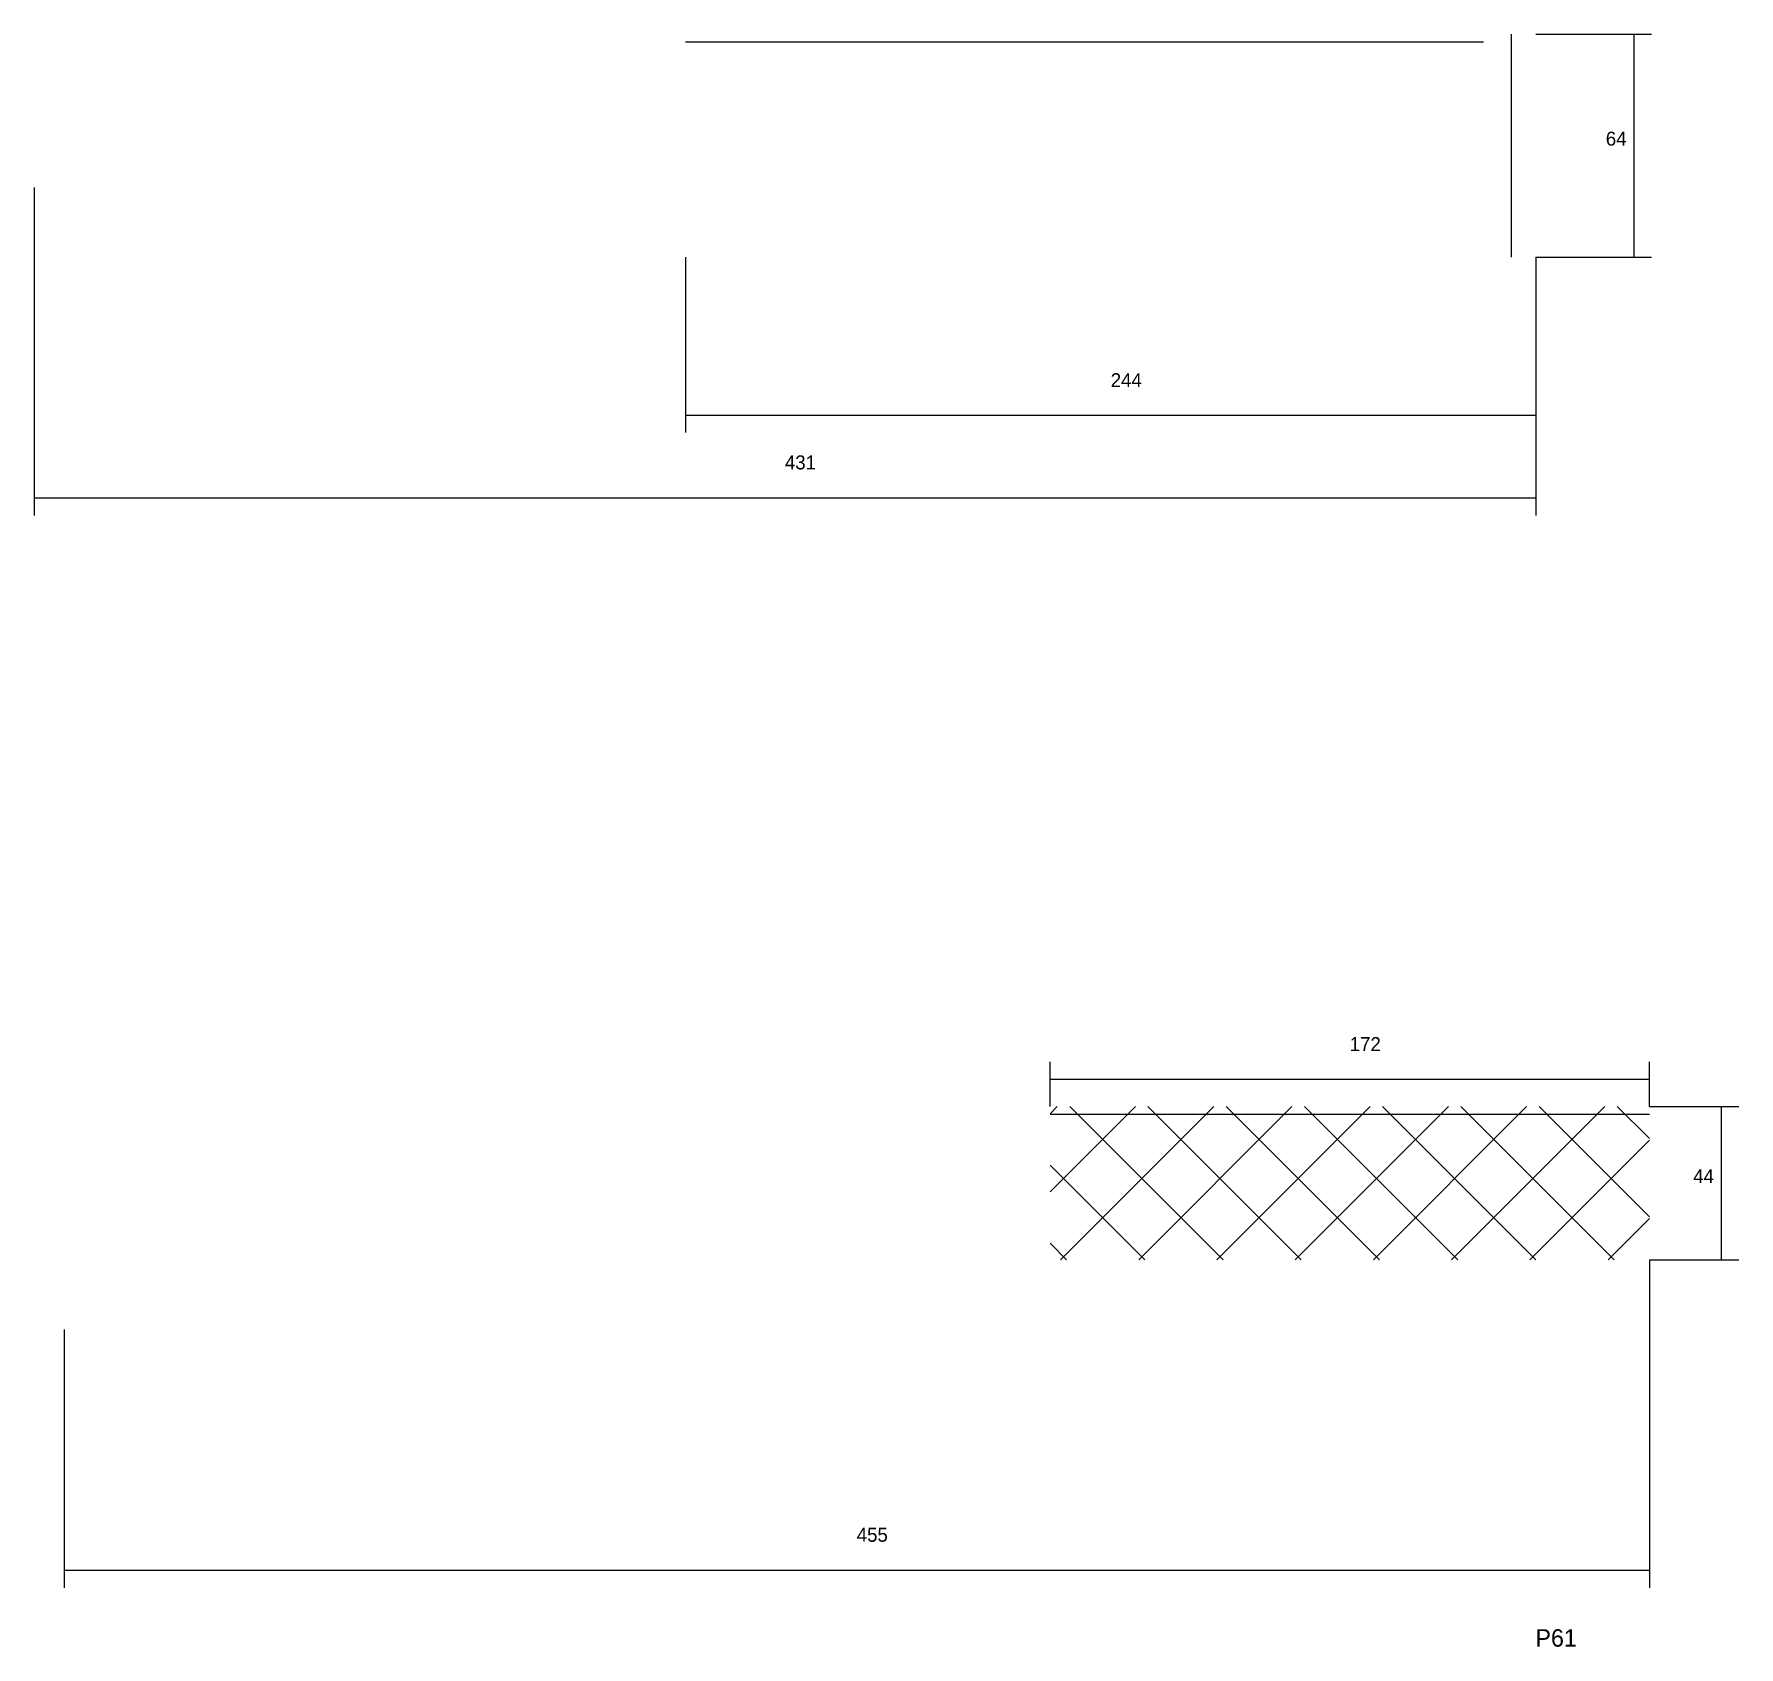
# Model space of a CAD drawing. Header units: metres. Extents: x 5003 to 7220, y 4035 to 4566.
# Drawn here: x 5002.9 to 5492.2, y 4086.3 to 4549.1 of the extents above; entities that cross this region are included whole.
import ezdxf

# ---------------------------------------------------------------- set-up
doc = ezdxf.new("R2010")
doc.units = ezdxf.units.M
for name, color, linetype in [('COTA', 241, 'Continuous'), ('NOMENCLATURA', 7, 'Continuous'), ('Painéis', 200, 'Continuous'), ('REAPROVEITAMENTO', 251, 'Continuous'), ('SARR_2.2x7', 40, 'Continuous')]:
    doc.layers.add(name, color=color, linetype=linetype)

msp = doc.modelspace()

# ---------------------------------------------------------------- texts
at = {"layer": 'COTA'}
for s, p in [('244', (5311.9, 4447.8)), ('431', (5218.4, 4424.2)), ('172', (5380.5, 4257.3)), ('44', (5479.1, 4219.4)), ('455', (5239, 4116.5))]:
    msp.add_text(s, height=4, dxfattribs=at).set_placement(p)
at = {"layer": 'NOMENCLATURA'}
msp.add_text('P61', height=5, dxfattribs=at).set_placement((5433.8, 4086.4))
at = {"layer": 'Painéis'}
msp.add_text('64', height=4, dxfattribs=at).set_placement((5454, 4517.1))

# ---------------------------------------------------------------- hatches: boundary and pattern name
at = {"layer": 'REAPROVEITAMENTO'}
h = msp.add_hatch(dxfattribs=at)
h.set_pattern_fill('ANSI37', scale=5)
h.paths.add_polyline_path([(5466.5, 4241.4), (5294.5, 4241.4), (5294.5, 4241.4), (5294.5, 4197.4), (5294.5, 4197.4), (5466.5, 4197.4), (5466.5, 4197.4), (5466.5, 4241.4)])

# ---------------------------------------------------------------- linework, layer by layer
at = {"layer": 'COTA'}
for p, q in [((5002.9, 4505.1), (5002.9, 4411)), ((5189.9, 4485.1), (5189.9, 4434.8)), ((5433.9, 4485.1), (5433.9, 4434.8)), ((5433.9, 4485.1), (5433.9, 4411)), ((5189.9, 4439.8), (5433.9, 4439.8)), ((5002.9, 4416), (5433.9, 4416)), ((5294.5, 4241.4), (5294.5, 4254.2)), ((5466.5, 4241.4), (5466.5, 4254.2)), ((5294.5, 4249.2), (5466.5, 4249.2)), ((5466.5, 4241.4), (5492.2, 4241.4)), ((5487.2, 4197.4), (5487.2, 4241.4)), ((5466.5, 4197.4), (5466.5, 4103.3)), ((5466.5, 4197.4), (5492.2, 4197.4)), ((5011.5, 4177.4), (5011.5, 4103.3)), ((5011.5, 4108.3), (5466.5, 4108.3))]:
    msp.add_line(p, q, dxfattribs=at)
at = {"layer": 'Painéis'}
for p, q in [((5433.9, 4549.1), (5467.1, 4549.1)), ((5462.1, 4485.1), (5462.1, 4549.1)), ((5433.9, 4485.1), (5467.1, 4485.1))]:
    msp.add_line(p, q, dxfattribs=at)
at = {"layer": 'SARR_2.2x7'}
for p, q in [((5189.9, 4546.9), (5418.9, 4546.9)), ((5426.9, 4485.1), (5426.9, 4549.1)), ((5294.5, 4239.2), (5466.5, 4239.2))]:
    msp.add_line(p, q, dxfattribs=at)

msp.set_redraw_order([(e.dxf.handle, doc.entitydb.next_handle()) for e in msp.query("TEXT MTEXT ATTDEF DIMENSION ARC_DIMENSION")])  # texts and dimensions are drawn at this point

doc.saveas('drawing.dxf')
